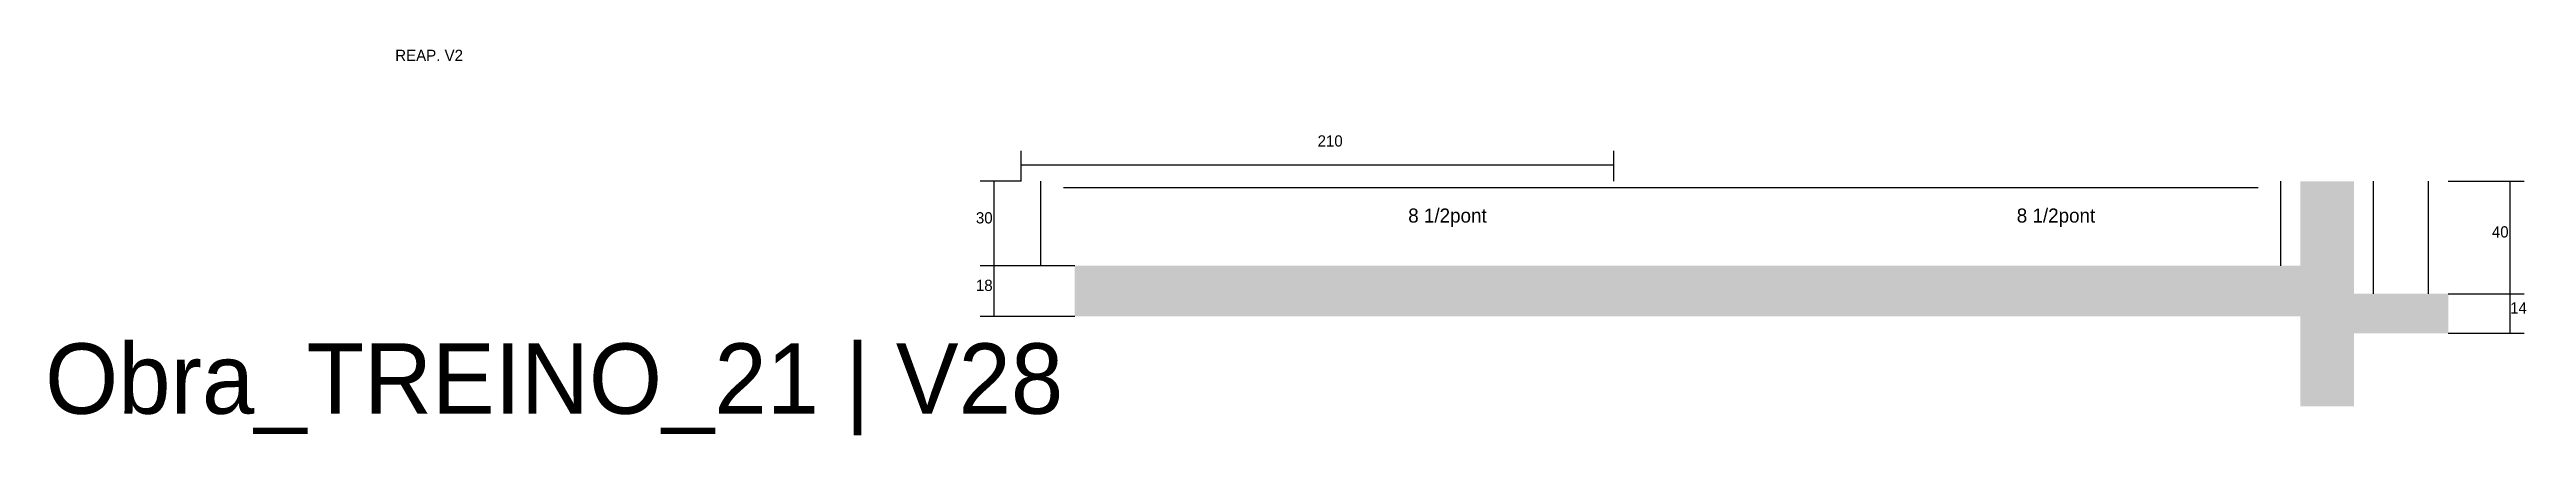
# Model space of a CAD drawing. Header units: metres. Extents: x -2848 to 22762, y -45195 to 1016.
# Drawn here: x 11202 to 12082, y -27618 to -27481 of the extents above; entities that cross this region are included whole.
import ezdxf

# ---------------------------------------------------------------- set-up
doc = ezdxf.new("R2010")
doc.units = ezdxf.units.M
for name, color, linetype in [('COTA', 4, 'Continuous'), ('LABEL_ID', 3, 'Continuous'), ('NOMENCLATURA', 7, 'Continuous'), ('PONTALETE', 2, 'Continuous'), ('SARR_2.2x7', 40, 'Continuous')]:
    doc.layers.add(name, color=color, linetype=linetype)

msp = doc.modelspace()

# ---------------------------------------------------------------- texts
at = {"layer": 'COTA'}
for s, p in [('210', (11652.1, -27515.1)), ('30', (11530.7, -27542.4)), ('40', (12069.3, -27547.4)), ('18', (11530.7, -27566.4)), ('14', (12075.8, -27574.4))]:
    msp.add_text(s, height=4, dxfattribs=at).set_placement(p)
at = {"layer": 'LABEL_ID'}
msp.add_text('Obra_TREINO_21 | V28', height=25, dxfattribs=at).set_placement((11200, -27610))
at = {"layer": 'NOMENCLATURA'}
for p in [(11684.3, -27542.1), (11900.5, -27542.1)]:
    msp.add_text('8 1/2pont', height=5, dxfattribs=at).set_placement(p)
at = {"layer": 'PONTALETE'}
msp.add_text('REAP. V2', height=4, dxfattribs=at).set_placement((11324.4, -27484.7))

# ---------------------------------------------------------------- hatches: boundary and pattern name
at = {"layer": 'COTA'}
h = msp.add_hatch(dxfattribs=at)
h.set_pattern_fill('AR-CONC', scale=0.03)
h.paths.add_polyline_path([(12001.3, -27575.4), (12001.3, -27607.4), (12020.3, -27607.4), (12020.3, -27581.4), (12053.8, -27581.4), (12053.8, -27567.4), (12020.3, -27567.4), (12020.3, -27527.4), (12001.3, -27527.4), (12001.3, -27557.4), (11565.8, -27557.4), (11565.8, -27575.4)])

# ---------------------------------------------------------------- linework, layer by layer
for p, q in [((11546.8, -27527.4), (11546.8, -27516.6)), ((11757.3, -27527.4), (11757.3, -27516.6)), ((11546.8, -27521.6), (11757.3, -27521.6)), ((11546.8, -27527.4), (11532.2, -27527.4)), ((11537.2, -27557.4), (11537.2, -27527.4)), ((12053.8, -27527.4), (12080.8, -27527.4)), ((12075.8, -27567.4), (12075.8, -27527.4)), ((11546.8, -27557.4), (11532.2, -27557.4)), ((11565.8, -27557.4), (11532.2, -27557.4)), ((11537.2, -27575.4), (11537.2, -27557.4)), ((12053.8, -27567.4), (12080.8, -27567.4)), ((12053.8, -27567.4), (12080.8, -27567.4)), ((12075.8, -27581.4), (12075.8, -27567.4)), ((11565.8, -27575.4), (11532.2, -27575.4)), ((12053.8, -27581.4), (12080.8, -27581.4))]:
    msp.add_line(p, q, dxfattribs=at)
at = {"layer": 'SARR_2.2x7'}
for p, q in [((11553.8, -27557.4), (11553.8, -27527.4)), ((11561.8, -27529.6), (11757.3, -27529.6)), ((11757.3, -27529.6), (11986.3, -27529.6)), ((11994.3, -27557.4), (11994.3, -27527.4)), ((12027.3, -27567.4), (12027.3, -27527.4)), ((12046.8, -27567.4), (12046.8, -27527.4))]:
    msp.add_line(p, q, dxfattribs=at)

msp.set_redraw_order([(e.dxf.handle, doc.entitydb.next_handle()) for e in msp.query("TEXT MTEXT ATTDEF DIMENSION ARC_DIMENSION")])  # texts and dimensions are drawn at this point

doc.saveas('drawing.dxf')
